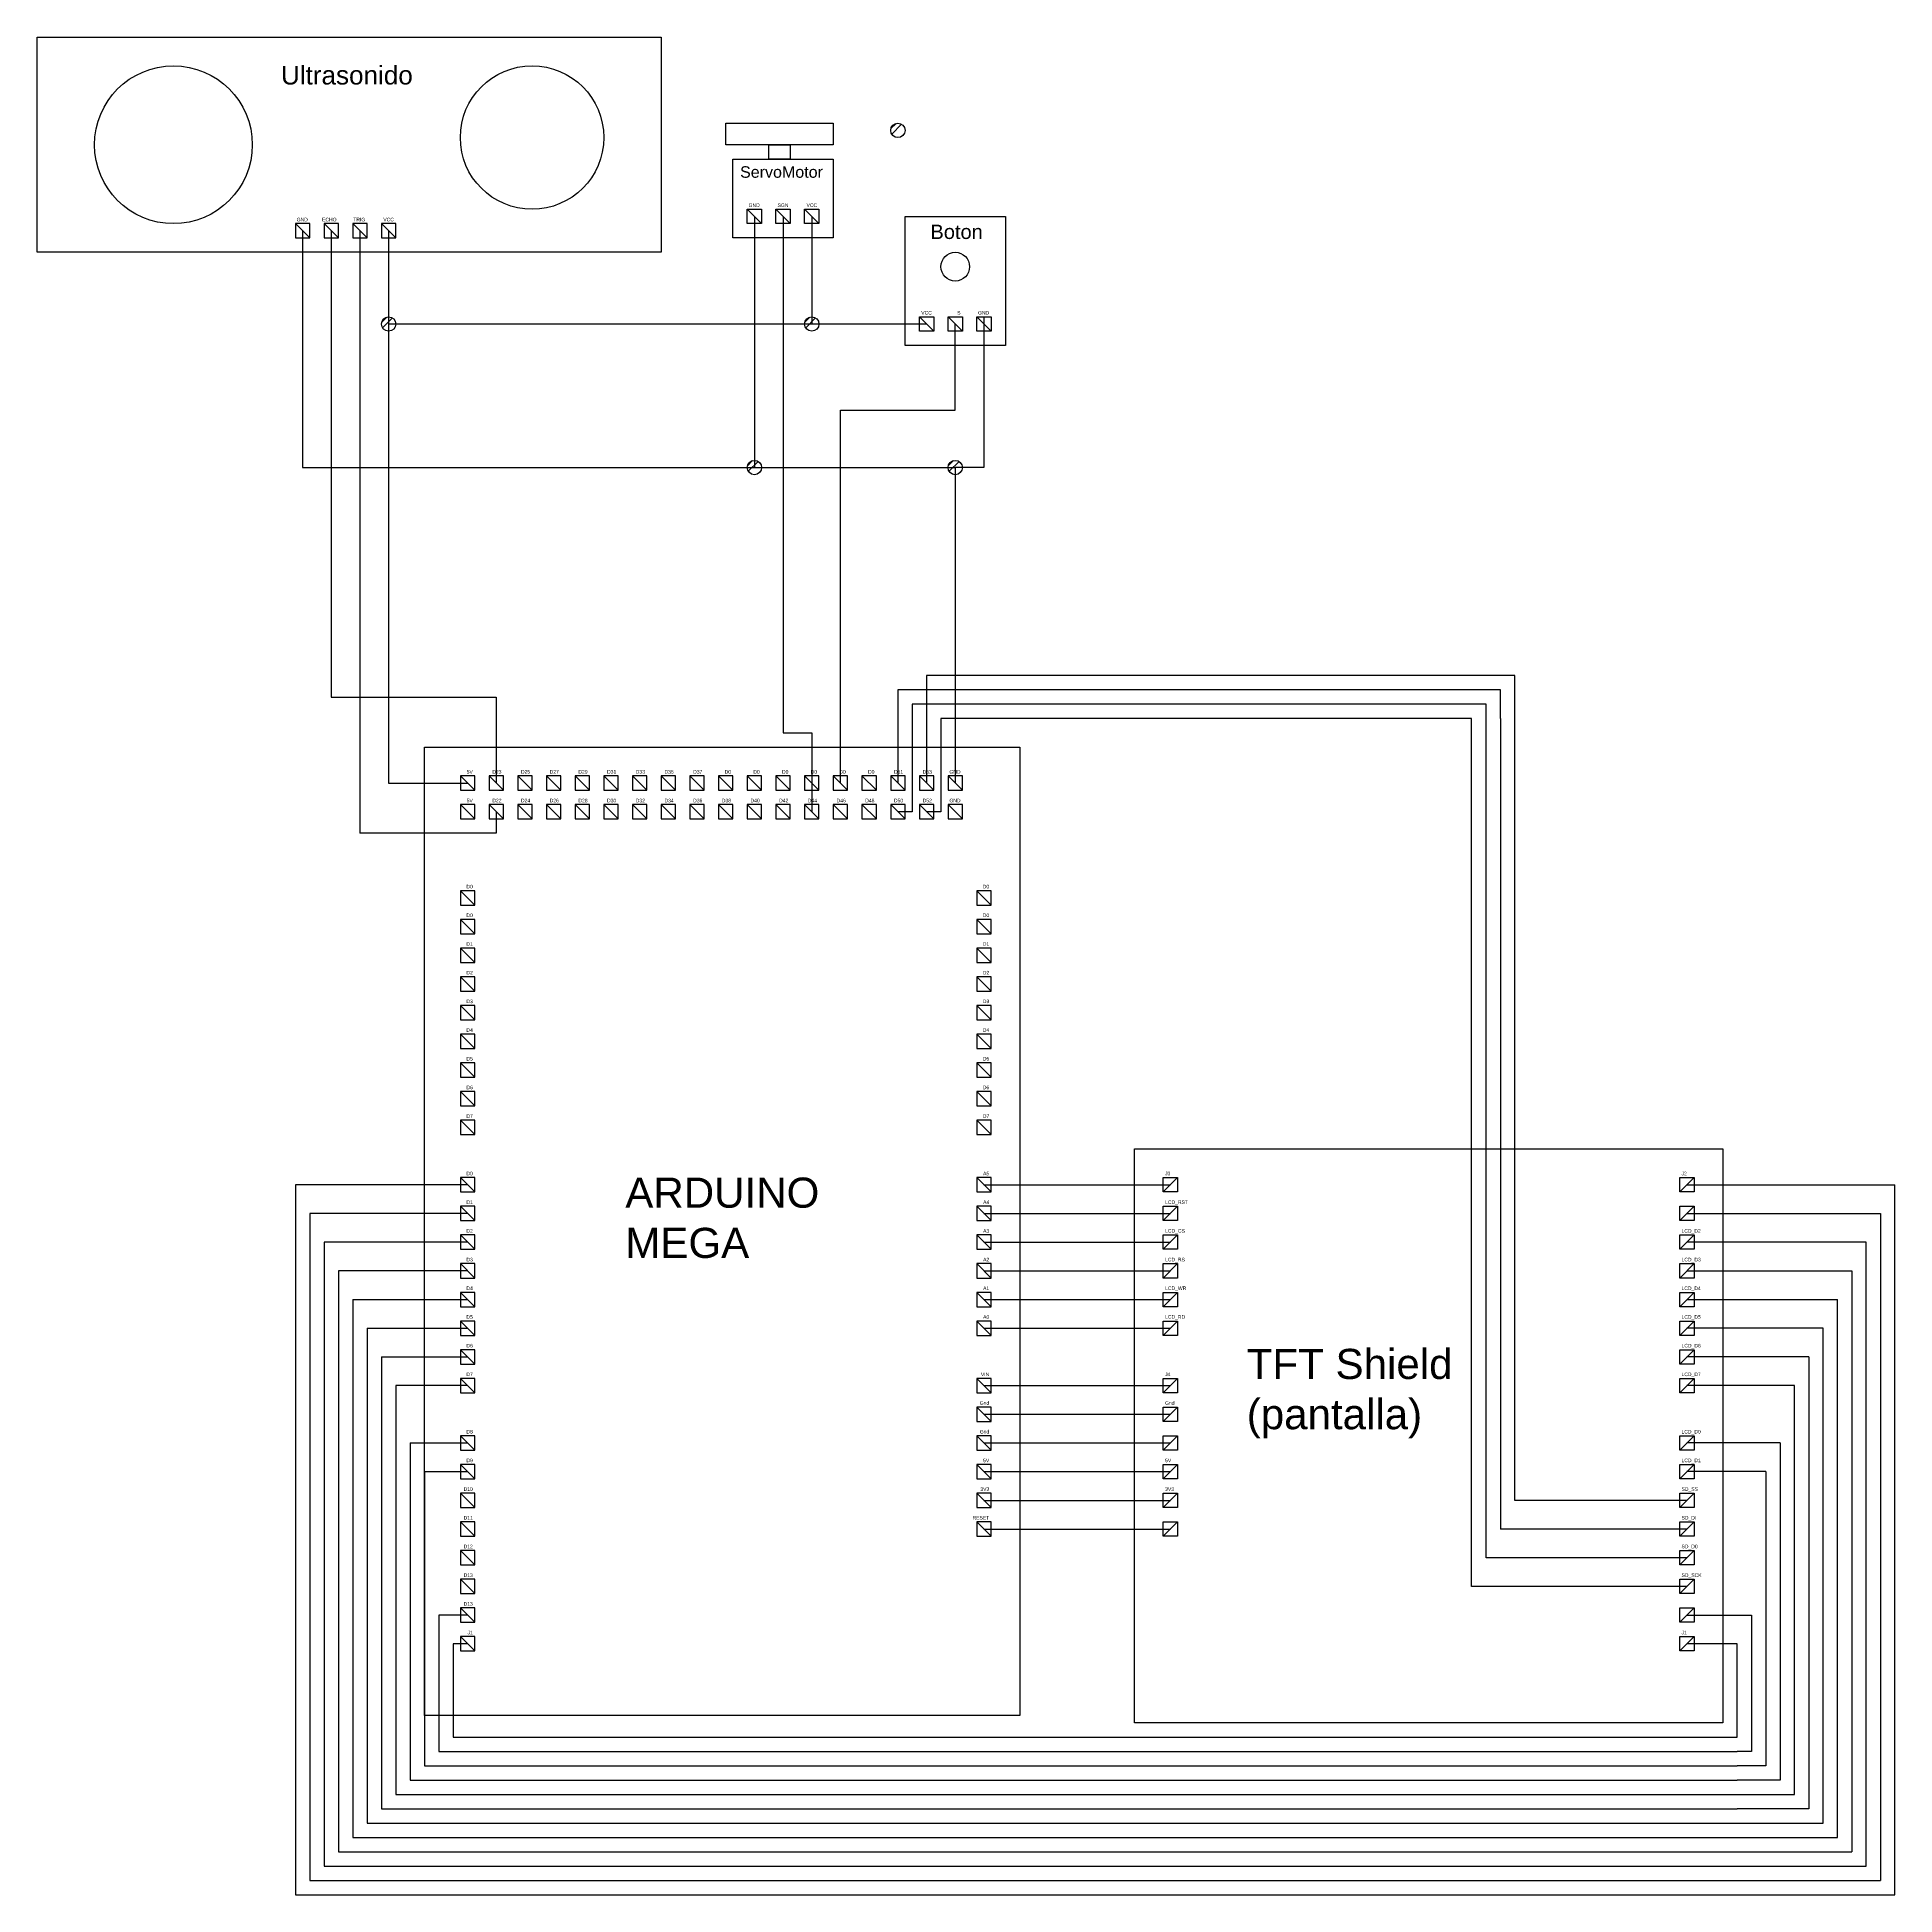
# Model space of a CAD drawing. Header units: millimetres. Extents: x -735 to 560, y -280 to 1015.
import ezdxf

# ---------------------------------------------------------------- set-up
doc = ezdxf.new("R2010")
doc.units = ezdxf.units.MM
doc.layers.add('WIRE', color=10, linetype='Continuous')
doc.styles.get("Standard").update_dxf_attribs({"font": 'arial.ttf'})

msp = doc.modelspace()

# ---------------------------------------------------------------- hatches: boundary and pattern name
at = {"layer": 'WIRE'}
h = msp.add_hatch(dxfattribs=at)
h.set_pattern_fill('ANSI32', color=256)
h.paths.add_polyline_path([(-130, 950, 1), (-140, 950, 1)])
h = msp.add_hatch(dxfattribs=at)
h.set_pattern_fill('ANSI32', color=256)
h.set_pattern_definition([(45, (-355, -135), (-6.73519, 6.73519), []), (45, (-350.51, -135), (-6.73519, 6.73519), [])])
h.paths.add_polyline_path([(-485, 815, 1), (-495, 815, 1)])
h = msp.add_hatch(dxfattribs=at)
h.set_pattern_fill('ANSI32', color=256)
h.set_pattern_definition([(45, (-60, -135), (-6.73519, 6.73519), []), (45, (-55.51, -135), (-6.73519, 6.73519), [])])
h.paths.add_polyline_path([(-190, 815, 1), (-200, 815, 1)])
h = msp.add_hatch(dxfattribs=at)
h.set_pattern_fill('ANSI32', color=256)
h.set_pattern_definition([(45, (-100, -235), (-6.73519, 6.73519), []), (45, (-95.51, -235), (-6.73519, 6.73519), [])])
h.paths.add_polyline_path([(-230, 715, 1), (-240, 715, 1)])
h = msp.add_hatch(dxfattribs=at)
h.set_pattern_fill('ANSI32', color=256)
h.set_pattern_definition([(45, (40, -235), (-6.73519, 6.73519), []), (45, (44.49, -235), (-6.73519, 6.73519), [])])
h.paths.add_polyline_path([(-90, 715, 1), (-100, 715, 1)])

# ---------------------------------------------------------------- linework, layer by layer
for p, q in [((-240, 895), (-230, 885)), ((-220, 895), (-210, 885)), ((-200, 895), (-190, 885)), ((-545, 885), (-555, 885)), ((-555, 885), (-555, 875)), ((-555, 885), (-545, 875)), ((-545, 875), (-545, 885)), ((-525, 885), (-535, 885)), ((-535, 885), (-535, 875)), ((-535, 885), (-525, 875)), ((-525, 875), (-525, 885)), ((-505, 885), (-515, 885)), ((-515, 885), (-515, 875)), ((-515, 885), (-505, 875)), ((-505, 875), (-505, 885)), ((-485, 885), (-495, 885)), ((-495, 885), (-495, 875)), ((-495, 885), (-485, 875)), ((-485, 875), (-485, 885)), ((-555, 875), (-545, 875)), ((-535, 875), (-525, 875)), ((-515, 875), (-505, 875)), ((-495, 875), (-485, 875)), ((-120, 820), (-110, 810)), ((-100, 820), (-90, 810)), ((-80, 820), (-70, 810)), ((-430, 500), (-440, 500)), ((-440, 500), (-440, 490)), ((-440, 500), (-430, 490)), ((-430, 490), (-430, 500)), ((-410, 500), (-420, 500)), ((-420, 500), (-420, 490)), ((-420, 500), (-410, 490)), ((-410, 490), (-410, 500)), ((-390, 500), (-400, 500)), ((-400, 500), (-400, 490)), ((-400, 500), (-390, 490)), ((-390, 490), (-390, 500)), ((-370, 500), (-380, 500)), ((-380, 500), (-380, 490)), ((-380, 500), (-370, 490)), ((-370, 490), (-370, 500)), ((-350, 500), (-360, 500)), ((-360, 500), (-360, 490)), ((-360, 500), (-350, 490)), ((-350, 490), (-350, 500)), ((-330, 500), (-340, 500)), ((-340, 500), (-340, 490)), ((-340, 500), (-330, 490)), ((-330, 490), (-330, 500)), ((-310, 500), (-320, 500)), ((-320, 500), (-320, 490)), ((-320, 500), (-310, 490)), ((-310, 490), (-310, 500)), ((-290, 500), (-300, 500)), ((-300, 500), (-300, 490)), ((-300, 500), (-290, 490)), ((-290, 490), (-290, 500)), ((-270, 500), (-280, 500)), ((-280, 500), (-280, 490)), ((-280, 500), (-270, 490)), ((-270, 490), (-270, 500)), ((-250, 500), (-260, 500)), ((-260, 500), (-260, 490)), ((-260, 500), (-250, 490)), ((-250, 490), (-250, 500)), ((-230, 500), (-240, 500)), ((-240, 500), (-240, 490)), ((-240, 500), (-230, 490)), ((-230, 490), (-230, 500)), ((-210, 500), (-220, 500)), ((-220, 500), (-220, 490)), ((-220, 500), (-210, 490)), ((-210, 490), (-210, 500)), ((-190, 500), (-200, 500)), ((-200, 500), (-200, 490)), ((-200, 500), (-190, 490)), ((-190, 490), (-190, 500)), ((-170, 500), (-180, 500)), ((-180, 500), (-180, 490)), ((-180, 500), (-170, 490)), ((-170, 490), (-170, 500)), ((-150, 500), (-160, 500)), ((-160, 500), (-160, 490)), ((-160, 500), (-150, 490)), ((-150, 490), (-150, 500)), ((-130, 500), (-140, 500)), ((-140, 500), (-140, 490)), ((-140, 500), (-130, 490)), ((-130, 490), (-130, 500)), ((-110, 500), (-120, 500)), ((-120, 500), (-120, 490)), ((-120, 500), (-110, 490)), ((-110, 490), (-110, 500)), ((-90, 500), (-100, 500)), ((-100, 500), (-100, 490)), ((-100, 500), (-90, 490)), ((-90, 490), (-90, 500)), ((-440, 490), (-430, 490)), ((-430, 480), (-440, 480)), ((-440, 480), (-440, 470)), ((-440, 480), (-430, 470)), ((-430, 470), (-430, 480)), ((-420, 490), (-410, 490)), ((-410, 480), (-420, 480)), ((-420, 480), (-420, 470)), ((-420, 480), (-410, 470)), ((-410, 470), (-410, 480)), ((-400, 490), (-390, 490)), ((-390, 480), (-400, 480)), ((-400, 480), (-400, 470)), ((-400, 480), (-390, 470)), ((-390, 470), (-390, 480)), ((-380, 490), (-370, 490)), ((-370, 480), (-380, 480)), ((-380, 480), (-380, 470)), ((-380, 480), (-370, 470)), ((-370, 470), (-370, 480)), ((-360, 490), (-350, 490)), ((-350, 480), (-360, 480)), ((-360, 480), (-360, 470)), ((-360, 480), (-350, 470)), ((-350, 470), (-350, 480)), ((-340, 490), (-330, 490)), ((-330, 480), (-340, 480)), ((-340, 480), (-340, 470)), ((-340, 480), (-330, 470)), ((-330, 470), (-330, 480)), ((-320, 490), (-310, 490)), ((-310, 480), (-320, 480)), ((-320, 480), (-320, 470)), ((-320, 480), (-310, 470)), ((-310, 470), (-310, 480)), ((-300, 490), (-290, 490)), ((-290, 480), (-300, 480)), ((-300, 480), (-300, 470)), ((-300, 480), (-290, 470)), ((-290, 470), (-290, 480)), ((-280, 490), (-270, 490)), ((-270, 480), (-280, 480)), ((-280, 480), (-280, 470)), ((-280, 480), (-270, 470)), ((-270, 470), (-270, 480)), ((-260, 490), (-250, 490)), ((-250, 480), (-260, 480)), ((-260, 480), (-260, 470)), ((-260, 480), (-250, 470)), ((-250, 470), (-250, 480)), ((-240, 490), (-230, 490)), ((-230, 480), (-240, 480)), ((-240, 480), (-240, 470)), ((-240, 480), (-230, 470)), ((-230, 470), (-230, 480)), ((-220, 490), (-210, 490)), ((-210, 480), (-220, 480)), ((-220, 480), (-220, 470)), ((-220, 480), (-210, 470)), ((-210, 470), (-210, 480)), ((-200, 490), (-190, 490)), ((-190, 480), (-200, 480)), ((-200, 480), (-200, 470)), ((-200, 480), (-190, 470)), ((-190, 470), (-190, 480)), ((-180, 490), (-170, 490)), ((-170, 480), (-180, 480)), ((-180, 480), (-180, 470)), ((-180, 480), (-170, 470)), ((-170, 470), (-170, 480)), ((-160, 490), (-150, 490)), ((-150, 480), (-160, 480)), ((-160, 480), (-160, 470)), ((-160, 480), (-150, 470)), ((-150, 470), (-150, 480)), ((-140, 490), (-130, 490)), ((-130, 480), (-140, 480)), ((-140, 480), (-140, 470)), ((-140, 480), (-130, 470)), ((-130, 470), (-130, 480)), ((-120, 490), (-110, 490)), ((-110, 480), (-120, 480)), ((-120, 480), (-120, 470)), ((-120, 480), (-110, 470)), ((-110, 470), (-110, 480)), ((-100, 490), (-90, 490)), ((-90, 480), (-100, 480)), ((-100, 480), (-100, 470)), ((-100, 480), (-90, 470)), ((-90, 470), (-90, 480)), ((-440, 470), (-430, 470)), ((-420, 470), (-410, 470)), ((-400, 470), (-390, 470)), ((-380, 470), (-370, 470)), ((-360, 470), (-350, 470)), ((-340, 470), (-330, 470)), ((-320, 470), (-310, 470)), ((-300, 470), (-290, 470)), ((-280, 470), (-270, 470)), ((-260, 470), (-250, 470)), ((-240, 470), (-230, 470)), ((-220, 470), (-210, 470)), ((-200, 470), (-190, 470)), ((-180, 470), (-170, 470)), ((-160, 470), (-150, 470)), ((-140, 470), (-130, 470)), ((-120, 470), (-110, 470)), ((-100, 470), (-90, 470)), ((-430, 420), (-440, 420)), ((-440, 420), (-440, 410)), ((-440, 420), (-430, 410)), ((-430, 410), (-430, 420)), ((-70, 420), (-80, 420)), ((-80, 420), (-80, 410)), ((-80, 420), (-70, 410)), ((-70, 410), (-70, 420)), ((-440, 410), (-430, 410)), ((-80, 410), (-70, 410)), ((-430, 400), (-440, 400)), ((-440, 400), (-440, 390)), ((-440, 400), (-430, 390)), ((-440, 390), (-430, 390)), ((-430, 390), (-430, 400)), ((-70, 400), (-80, 400)), ((-80, 400), (-80, 390)), ((-80, 400), (-70, 390)), ((-80, 390), (-70, 390)), ((-70, 390), (-70, 400)), ((-430, 380), (-440, 380)), ((-440, 380), (-440, 370)), ((-440, 380), (-430, 370)), ((-430, 370), (-430, 380)), ((-70, 380), (-80, 380)), ((-80, 380), (-80, 370)), ((-80, 380), (-70, 370)), ((-70, 370), (-70, 380)), ((-440, 370), (-430, 370)), ((-80, 370), (-70, 370)), ((-430, 360), (-440, 360)), ((-440, 360), (-440, 350)), ((-440, 360), (-430, 350)), ((-440, 350), (-430, 350)), ((-430, 350), (-430, 360)), ((-70, 360), (-80, 360)), ((-80, 360), (-80, 350)), ((-80, 360), (-70, 350)), ((-80, 350), (-70, 350)), ((-70, 350), (-70, 360)), ((-430, 340), (-440, 340)), ((-440, 340), (-440, 330)), ((-440, 340), (-430, 330)), ((-430, 330), (-430, 340)), ((-70, 340), (-80, 340)), ((-80, 340), (-80, 330)), ((-80, 340), (-70, 330)), ((-70, 330), (-70, 340)), ((-440, 330), (-430, 330)), ((-80, 330), (-70, 330)), ((-430, 320), (-440, 320)), ((-440, 320), (-440, 310)), ((-440, 320), (-430, 310)), ((-430, 310), (-430, 320)), ((-70, 320), (-80, 320)), ((-80, 320), (-80, 310)), ((-80, 320), (-70, 310)), ((-70, 310), (-70, 320)), ((-440, 310), (-430, 310)), ((-430, 300), (-440, 300)), ((-440, 300), (-440, 290)), ((-440, 300), (-430, 290)), ((-430, 290), (-430, 300)), ((-80, 310), (-70, 310)), ((-70, 300), (-80, 300)), ((-80, 300), (-80, 290)), ((-80, 300), (-70, 290)), ((-70, 290), (-70, 300)), ((-440, 290), (-430, 290)), ((-80, 290), (-70, 290)), ((-430, 280), (-440, 280)), ((-440, 280), (-440, 270)), ((-440, 280), (-430, 270)), ((-430, 270), (-430, 280)), ((-70, 280), (-80, 280)), ((-80, 280), (-80, 270)), ((-80, 280), (-70, 270)), ((-70, 270), (-70, 280)), ((-440, 270), (-430, 270)), ((-430, 260), (-440, 260)), ((-440, 260), (-440, 250)), ((-440, 260), (-430, 250)), ((-430, 250), (-430, 260)), ((-80, 270), (-70, 270)), ((-70, 260), (-80, 260)), ((-80, 260), (-80, 250)), ((-80, 260), (-70, 250)), ((-70, 250), (-70, 260)), ((-440, 250), (-430, 250)), ((-80, 250), (-70, 250)), ((-430, 220), (-440, 220)), ((-440, 220), (-440, 210)), ((-440, 220), (-430, 210)), ((-440, 210), (-430, 210)), ((-430, 210), (-430, 220)), ((-70, 220), (-80, 220)), ((-80, 220), (-80, 210)), ((-80, 220), (-70, 210)), ((-80, 210), (-70, 210)), ((-70, 210), (-70, 220)), ((50, 210), (50, 220)), ((50, 220), (60, 220)), ((60, 220), (50, 210)), ((60, 210), (50, 210)), ((60, 220), (60, 210)), ((410, 210), (410, 220)), ((410, 220), (420, 220)), ((420, 220), (410, 210)), ((420, 210), (410, 210)), ((420, 220), (420, 210)), ((-430, 200), (-440, 200)), ((-440, 200), (-440, 190)), ((-440, 200), (-430, 190)), ((-430, 190), (-430, 200)), ((-70, 200), (-80, 200)), ((-80, 200), (-80, 190)), ((-80, 200), (-70, 190)), ((-70, 190), (-70, 200)), ((50, 190), (50, 200)), ((50, 200), (60, 200)), ((60, 200), (50, 190)), ((60, 200), (60, 190)), ((410, 190), (410, 200)), ((410, 200), (420, 200)), ((420, 200), (410, 190)), ((420, 200), (420, 190)), ((-440, 190), (-430, 190)), ((-80, 190), (-70, 190)), ((60, 190), (50, 190)), ((420, 190), (410, 190)), ((-430, 180), (-440, 180)), ((-440, 180), (-440, 170)), ((-440, 180), (-430, 170)), ((-440, 170), (-430, 170)), ((-430, 170), (-430, 180)), ((-70, 180), (-80, 180)), ((-80, 180), (-80, 170)), ((-80, 180), (-70, 170)), ((-80, 170), (-70, 170)), ((-70, 170), (-70, 180)), ((50, 170), (50, 180)), ((50, 180), (60, 180)), ((60, 180), (50, 170)), ((60, 170), (50, 170)), ((60, 180), (60, 170)), ((410, 170), (410, 180)), ((410, 180), (420, 180)), ((420, 180), (410, 170)), ((420, 170), (410, 170)), ((420, 180), (420, 170)), ((-430, 160), (-440, 160)), ((-440, 160), (-440, 150)), ((-440, 160), (-430, 150)), ((-430, 150), (-430, 160)), ((-70, 160), (-80, 160)), ((-80, 160), (-80, 150)), ((-80, 160), (-70, 150)), ((-70, 150), (-70, 160)), ((50, 150), (50, 160)), ((50, 160), (60, 160)), ((60, 160), (50, 150)), ((60, 160), (60, 150)), ((410, 150), (410, 160)), ((410, 160), (420, 160)), ((420, 160), (410, 150)), ((420, 160), (420, 150)), ((-440, 150), (-430, 150)), ((-80, 150), (-70, 150)), ((60, 150), (50, 150)), ((420, 150), (410, 150)), ((-430, 140), (-440, 140)), ((-440, 140), (-440, 130)), ((-440, 140), (-430, 130)), ((-440, 130), (-430, 130)), ((-430, 130), (-430, 140)), ((-70, 140), (-80, 140)), ((-80, 140), (-80, 130)), ((-80, 140), (-70, 130)), ((-80, 130), (-70, 130)), ((-70, 130), (-70, 140)), ((50, 130), (50, 140)), ((50, 140), (60, 140)), ((60, 140), (50, 130)), ((60, 130), (50, 130)), ((60, 140), (60, 130)), ((410, 130), (410, 140)), ((410, 140), (420, 140)), ((420, 140), (410, 130)), ((420, 130), (410, 130)), ((420, 140), (420, 130)), ((-430, 120), (-440, 120)), ((-440, 120), (-440, 110)), ((-440, 120), (-430, 110)), ((-430, 110), (-430, 120)), ((-70, 120), (-80, 120)), ((-80, 120), (-80, 110)), ((-80, 120), (-70, 110)), ((-70, 110), (-70, 120)), ((50, 110), (50, 120)), ((50, 120), (60, 120)), ((60, 120), (50, 110)), ((60, 120), (60, 110)), ((410, 110), (410, 120)), ((410, 120), (420, 120)), ((420, 120), (410, 110)), ((420, 120), (420, 110)), ((-440, 110), (-430, 110)), ((-80, 110), (-70, 110)), ((60, 110), (50, 110)), ((420, 110), (410, 110)), ((-430, 100), (-440, 100)), ((-440, 100), (-440, 90)), ((-440, 100), (-430, 90)), ((-430, 90), (-430, 100)), ((410, 90), (410, 100)), ((410, 100), (420, 100)), ((420, 100), (410, 90)), ((420, 100), (420, 90)), ((-440, 90), (-430, 90)), ((-430, 80), (-440, 80)), ((-440, 80), (-440, 70)), ((-440, 80), (-430, 70)), ((-430, 70), (-430, 80)), ((-70, 80), (-80, 80)), ((-80, 80), (-80, 70)), ((-80, 80), (-70, 70)), ((-70, 70), (-70, 80)), ((50, 70), (50, 80)), ((50, 80), (60, 80)), ((60, 80), (50, 70)), ((60, 80), (60, 70)), ((420, 90), (410, 90)), ((410, 70), (410, 80)), ((410, 80), (420, 80)), ((420, 80), (410, 70)), ((420, 80), (420, 70)), ((-440, 70), (-430, 70)), ((-80, 70), (-70, 70)), ((60, 70), (50, 70)), ((420, 70), (410, 70)), ((-70, 60), (-80, 60)), ((-80, 60), (-80, 50)), ((-80, 60), (-70, 50)), ((-70, 50), (-70, 60)), ((50, 50), (50, 60)), ((50, 60), (60, 60)), ((60, 60), (50, 50)), ((60, 60), (60, 50)), ((-430, 40), (-440, 40)), ((-440, 40), (-440, 30)), ((-440, 40), (-430, 30)), ((-430, 30), (-430, 40)), ((-80, 50), (-70, 50)), ((-70, 40), (-80, 40)), ((-80, 40), (-80, 30)), ((-80, 40), (-70, 30)), ((-70, 30), (-70, 40)), ((60, 50), (50, 50)), ((50, 30), (50, 40)), ((50, 40), (60, 40)), ((60, 40), (50, 30)), ((60, 40), (60, 30)), ((410, 30), (410, 40)), ((410, 40), (420, 40)), ((420, 40), (410, 30)), ((420, 40), (420, 30)), ((-440, 30), (-430, 30)), ((-80, 30), (-70, 30)), ((60, 30), (50, 30)), ((420, 30), (410, 30)), ((-430, 20), (-440, 20)), ((-440, 20), (-440, 10)), ((-440, 20), (-430, 10)), ((-430, 10), (-430, 20)), ((-70, 20), (-80, 20)), ((-80, 20), (-80, 10)), ((-80, 20), (-70, 10)), ((-70, 10), (-70, 20)), ((50, 10), (50, 20)), ((50, 20), (60, 20)), ((60, 20), (50, 10)), ((60, 20), (60, 10)), ((410, 10), (410, 20)), ((410, 20), (420, 20)), ((420, 20), (410, 10)), ((420, 20), (420, 10)), ((-440, 10), (-430, 10)), ((-430, 0), (-440, 0)), ((-440, 0), (-440, -10)), ((-440, 0), (-430, -10)), ((-430, -10), (-430, 0)), ((-80, 10), (-70, 10)), ((-70, 0), (-80, 0)), ((-80, 0), (-80, -10)), ((-80, 0), (-70, -10)), ((-70, -10), (-70, 0)), ((60, 10), (50, 10)), ((50, -10), (50, 0)), ((50, 0), (60, 0)), ((60, 0), (50, -10)), ((60, 0), (60, -10)), ((420, 10), (410, 10)), ((410, -10), (410, 0)), ((410, 0), (420, 0)), ((420, 0), (410, -10)), ((420, 0), (420, -10)), ((-440, -10), (-430, -10)), ((-80, -10), (-70, -10)), ((60, -10), (50, -10)), ((420, -10), (410, -10)), ((-430, -20), (-440, -20)), ((-440, -20), (-440, -30)), ((-440, -20), (-430, -30)), ((-430, -30), (-430, -20)), ((-70, -20), (-80, -20)), ((-80, -20), (-80, -30)), ((-80, -20), (-70, -30)), ((-70, -30), (-70, -20)), ((50, -30), (50, -20)), ((50, -20), (60, -20)), ((60, -20), (50, -30)), ((60, -20), (60, -30)), ((410, -30), (410, -20)), ((410, -20), (420, -20)), ((420, -20), (410, -30)), ((420, -20), (420, -30)), ((-440, -30), (-430, -30)), ((-80, -30), (-70, -30)), ((60, -30), (50, -30)), ((420, -30), (410, -30)), ((-430, -40), (-440, -40)), ((-440, -40), (-440, -50)), ((-440, -40), (-430, -50)), ((-440, -50), (-430, -50)), ((-430, -50), (-430, -40)), ((410, -50), (410, -40)), ((410, -40), (420, -40)), ((420, -40), (410, -50)), ((420, -50), (410, -50)), ((420, -40), (420, -50)), ((-430, -60), (-440, -60)), ((-440, -60), (-440, -70)), ((-440, -60), (-430, -70)), ((-430, -70), (-430, -60)), ((410, -70), (410, -60)), ((410, -60), (420, -60)), ((420, -60), (410, -70)), ((420, -60), (420, -70)), ((-440, -70), (-430, -70)), ((420, -70), (410, -70)), ((-430, -80), (-440, -80)), ((-440, -80), (-440, -90)), ((-440, -80), (-430, -90)), ((-440, -90), (-430, -90)), ((-430, -90), (-430, -80)), ((410, -90), (410, -80)), ((410, -80), (420, -80)), ((420, -80), (410, -90)), ((420, -90), (410, -90)), ((420, -80), (420, -90)), ((-430, -100), (-440, -100)), ((-440, -100), (-440, -110)), ((-440, -100), (-430, -110)), ((-430, -110), (-430, -100)), ((410, -110), (410, -100)), ((410, -100), (420, -100)), ((420, -100), (410, -110)), ((420, -100), (420, -110)), ((-440, -110), (-430, -110)), ((420, -110), (410, -110))]:
    msp.add_line(p, q)
for points in [[(-735, 1015), (-300, 1015), (-300, 865), (-735, 865)], [(-255, 955), (-180, 955), (-180, 940), (-255, 940)], [(-225, 940), (-210, 940), (-210, 930), (-225, 930)], [(-250, 930), (-180, 930), (-180, 875), (-250, 875)], [(-240, 895), (-230, 895), (-230, 885), (-240, 885)], [(-220, 895), (-210, 895), (-210, 885), (-220, 885)], [(-200, 895), (-190, 895), (-190, 885), (-200, 885)], [(-130, 890), (-60, 890), (-60, 800), (-130, 800)], [(-120, 820), (-110, 820), (-110, 810), (-120, 810)], [(-100, 820), (-90, 820), (-90, 810), (-100, 810)], [(-80, 820), (-70, 820), (-70, 810), (-80, 810)], [(-465, 520), (-50, 520), (-50, -155), (-465, -155)], [(30, 240), (440, 240), (440, -160), (30, -160)]]:
    msp.add_lwpolyline(points, close=True)
for centre, radius in [((-640, 940), 55), ((-390, 945), 50), ((-95, 855), 10)]:
    msp.add_circle(centre, radius)
for p, q in [((-235, 890), (-235, 715)), ((-215, 890), (-215, 530)), ((-195, 890), (-195, 815)), ((-550, 880), (-550, 715)), ((-530, 880), (-530, 780)), ((-510, 880), (-510, 460)), ((-490, 880), (-490, 565)), ((-75, 820), (-75, 715)), ((-115, 815), (-490, 815)), ((-95, 755), (-95, 815)), ((-530, 780), (-530, 555)), ((-175, 495), (-175, 755)), ((-175, 755), (-95, 755)), ((-550, 715), (-95, 715)), ((-95, 715), (-95, 495)), ((-75, 715), (-95, 715)), ((295, 570), (-115, 570)), ((-115, 570), (-115, 495)), ((295, 550), (295, 570)), ((-490, 565), (-490, 495)), ((285, 560), (-135, 560)), ((-135, 560), (-135, 495)), ((285, 540), (285, 560)), ((-530, 555), (-415, 555)), ((-415, 555), (-415, 495)), ((275, 550), (-125, 550)), ((-125, 550), (-125, 475)), ((275, 530), (275, 550)), ((295, -5), (295, 550)), ((265, 540), (-105, 540)), ((-105, 540), (-105, 475)), ((265, 520), (265, 540)), ((285, 540), (285, -25)), ((-215, 530), (-195, 530)), ((-195, 530), (-195, 475)), ((265, -65), (265, 520)), ((275, -45), (275, 530)), ((-490, 495), (-435, 495)), ((-415, 475), (-415, 460)), ((-125, 475), (-135, 475)), ((-105, 475), (-115, 475)), ((-415, 460), (-510, 460)), ((-435, 215), (-555, 215)), ((-555, 215), (-555, -280)), ((-75, 215), (55, 215)), ((415, 215), (560, 215)), ((560, -280), (560, 215)), ((-435, 195), (-545, 195)), ((-545, 195), (-545, -270)), ((-75, 195), (55, 195)), ((415, 195), (550, 195)), ((550, 195), (550, -270)), ((-435, 175), (-535, 175)), ((-535, 175), (-535, -260)), ((-75, 175), (55, 175)), ((540, 175), (415, 175)), ((540, -260), (540, 175)), ((-435, 155), (-525, 155)), ((-525, 155), (-525, -250)), ((-75, 155), (55, 155)), ((415, 155), (530, 155)), ((530, 155), (530, -250)), ((-515, 135), (-515, -240)), ((-515, 135), (-435, 135)), ((-75, 135), (55, 135)), ((415, 135), (520, 135)), ((520, -240), (520, 135)), ((-505, 115), (-505, -230)), ((-505, 115), (-435, 115)), ((-75, 115), (55, 115)), ((510, 115), (415, 115)), ((510, -230), (510, 115)), ((-495, 95), (-495, -220)), ((-495, 95), (-435, 95)), ((500, 95), (415, 95)), ((500, 95), (500, -220)), ((-485, 75), (-485, -210)), ((-435, 75), (-485, 75)), ((-75, 75), (55, 75)), ((490, 75), (415, 75)), ((490, -210), (490, 75)), ((-75, 55), (55, 55)), ((-475, 35), (-475, -200)), ((-475, 35), (-435, 35)), ((-75, 35), (55, 35)), ((480, 35), (415, 35)), ((480, 35), (480, -200)), ((-465, 15), (-465, -190)), ((-465, 15), (-435, 15)), ((-75, 15), (55, 15)), ((470, 15), (415, 15)), ((470, 15), (470, -190)), ((-75, -5), (55, -5)), ((415, -5), (295, -5)), ((-75, -25), (55, -25)), ((415, -25), (285, -25)), ((415, -45), (275, -45)), ((415, -65), (265, -65)), ((-435, -85), (-455, -85)), ((-455, -85), (-455, -180)), ((415, -85), (460, -85)), ((460, -85), (460, -180)), ((-435, -105), (-445, -105)), ((-445, -105), (-445, -150)), ((450, -105), (415, -105)), ((450, -170), (450, -105)), ((-445, -150), (-445, -160)), ((-445, -160), (-445, -170)), ((-455, -180), (-425, -180)), ((-445, -170), (450, -170)), ((-445, -180), (450, -180)), ((460, -180), (450, -180)), ((-465, -190), (-440, -190)), ((-445, -190), (450, -190)), ((470, -190), (450, -190)), ((-475, -200), (-435, -200)), ((-445, -200), (450, -200)), ((480, -200), (450, -200)), ((-495, -220), (-440, -220)), ((-485, -210), (-425, -210)), ((-445, -210), (450, -210)), ((-445, -220), (450, -220)), ((450, -210), (490, -210)), ((500, -220), (450, -220)), ((-505, -230), (-430, -230)), ((-445, -230), (450, -230)), ((450, -230), (510, -230)), ((-515, -240), (-445, -240)), ((-445, -240), (450, -240)), ((450, -240), (520, -240)), ((-525, -250), (-440, -250)), ((-445, -250), (450, -250)), ((450, -250), (530, -250)), ((-545, -270), (-445, -270)), ((-535, -260), (-440, -260)), ((-445, -260), (450, -260)), ((-445, -270), (450, -270)), ((450, -260), (540, -260)), ((450, -270), (550, -270)), ((-555, -280), (-440, -280)), ((-445, -280), (450, -280)), ((450, -280), (560, -280))]:
    msp.add_line(p, q, dxfattribs=at)
for centre in [(-135, 950), (-490, 815), (-195, 815), (-235, 715), (-95, 715)]:
    msp.add_circle(centre, 5, dxfattribs=at)

# ---------------------------------------------------------------- texts
for s, width, heights, insert, char_height, attachment_point in [('Ultrasonido', 150, [65], (-565, 995), 13, 1), ('ServoMotor', 60, [0], (-245, 925), 8, 1), ('GND', 6.584, [0], (-231.3, 899.1), 2.5, 3), ('SGN', 6.584, [0], (-211.3, 899.1), 2.5, 3), ('VCC', 6.584, [0], (-191.3, 899.1), 2.5, 3), ('GND', 6.584, [0], (-546.3, 889.1), 2.5, 3), ('ECHO', 6.584, [0], (-526.3, 889.1), 2.5, 3), ('TRIG', 6.584, [0], (-506.3, 889.1), 2.5, 3), ('VCC', 6.584, [0], (-486.3, 889.1), 2.5, 3), ('Boton', 60, [0], (-112.3, 884.3), 10, 1), ('VCC', 6.584, [0], (-111.3, 824.1), 2.5, 3), ('S', 6.584, [0], (-91.3, 824.1), 2.5, 3), ('GND', 6.584, [0], (-71.3, 824.1), 2.5, 3), ('5V', 6.584, [0], (-431.3, 504.1), 2.5, 3), ('D23', 6.584, [0], (-411.3, 504.1), 2.5, 3), ('D25', 6.584, [0], (-391.3, 504.1), 2.5, 3), ('D27', 6.584, [0], (-371.3, 504.1), 2.5, 3), ('D29', 6.584, [0], (-351.3, 504.1), 2.5, 3), ('D31', 6.584, [0], (-331.3, 504.1), 2.5, 3), ('D33', 6.584, [0], (-311.3, 504.1), 2.5, 3), ('D35', 6.584, [0], (-291.3, 504.1), 2.5, 3), ('D37', 6.584, [0], (-271.3, 504.1), 2.5, 3), ('D0', 6.584, [0], (-251.3, 504.1), 2.5, 3), ('D0', 6.584, [0], (-231.3, 504.1), 2.5, 3), ('D0', 6.584, [0], (-211.3, 504.1), 2.5, 3), ('D0', 6.584, [0], (-191.3, 504.1), 2.5, 3), ('D0', 6.584, [0], (-171.3, 504.1), 2.5, 3), ('D0', 6.584, [0], (-151.3, 504.1), 2.5, 3), ('D51', 6.584, [0], (-131.3, 504.1), 2.5, 3), ('D53', 6.584, [0], (-111.3, 504.1), 2.5, 3), ('GND', 6.584, [0], (-91.3, 504.1), 2.5, 3), ('5V', 6.584, [0], (-431.3, 484.1), 2.5, 3), ('D22', 6.584, [0], (-411.3, 484.1), 2.5, 3), ('D24', 6.584, [0], (-391.3, 484.1), 2.5, 3), ('D26', 6.584, [0], (-371.3, 484.1), 2.5, 3), ('D28', 6.584, [0], (-351.3, 484.1), 2.5, 3), ('D30', 6.584, [0], (-331.3, 484.1), 2.5, 3), ('D32', 6.584, [0], (-311.3, 484.1), 2.5, 3), ('D34', 6.584, [0], (-291.3, 484.1), 2.5, 3), ('D36', 6.584, [0], (-271.3, 484.1), 2.5, 3), ('D38', 6.584, [0], (-251.3, 484.1), 2.5, 3), ('D40', 6.584, [0], (-231.3, 484.1), 2.5, 3), ('D42', 6.584, [0], (-211.3, 484.1), 2.5, 3), ('D44', 6.584, [0], (-191.3, 484.1), 2.5, 3), ('D46', 6.584, [0], (-171.3, 484.1), 2.5, 3), ('D48', 6.584, [0], (-151.3, 484.1), 2.5, 3), ('D50', 6.584, [0], (-131.3, 484.1), 2.5, 3), ('D52', 6.584, [0], (-111.3, 484.1), 2.5, 3), ('GND', 6.584, [0], (-91.3, 484.1), 2.5, 3), ('D0', 6.584, [0], (-431.3, 424.1), 2.5, 3), ('D0', 6.584, [0], (-71.3, 424.1), 2.5, 3), ('D0', 6.584, [0], (-431.3, 404.1), 2.5, 3), ('D0', 6.584, [0], (-71.3, 404.1), 2.5, 3), ('D1', 6.584, [0], (-431.3, 384.1), 2.5, 3), ('D1', 6.584, [0], (-71.3, 384.1), 2.5, 3), ('D2', 6.584, [0], (-431.3, 364.1), 2.5, 3), ('D2', 6.584, [0], (-71.3, 364.1), 2.5, 3), ('D3', 6.584, [0], (-431.3, 344.1), 2.5, 3), ('D3', 6.584, [0], (-71.3, 344.1), 2.5, 3), ('D4', 6.584, [0], (-431.3, 324.1), 2.5, 3), ('D4', 6.584, [0], (-71.3, 324.1), 2.5, 3), ('D5', 6.584, [0], (-431.3, 304.1), 2.5, 3), ('D5', 6.584, [0], (-71.3, 304.1), 2.5, 3), ('D6', 6.584, [0], (-431.3, 284.1), 2.5, 3), ('D6', 6.584, [0], (-71.3, 284.1), 2.5, 3), ('D7', 6.584, [0], (-431.3, 264.1), 2.5, 3), ('D7', 6.584, [0], (-71.3, 264.1), 2.5, 3), ('D0', 6.584, [0], (-431.3, 224.1), 2.5, 3), ('ARDUINO\\PMEGA', 150, [65], (-325, 220), 21, 1), ('A5', 6.584, [0], (-71.3, 224.1), 2.5, 3), ('J3', 6.584, [0], (51.3, 224.1), 2.5, 1), ('J2', 6.584, [0], (411.3, 224.1), 2.5, 1), ('D1', 6.584, [0], (-431.3, 204.1), 2.5, 3), ('A4', 6.584, [0], (-71.3, 204.1), 2.5, 3), ('LCD_RST', 6.584, [0], (51.3, 204.1), 2.5, 1), ('D2', 6.584, [0], (-431.3, 184.1), 2.5, 3), ('A3', 6.584, [0], (-71.3, 184.1), 2.5, 3), ('LCD_CS', 6.584, [0], (51.3, 184.1), 2.5, 1), ('LCD_D2', 6.584, [0], (411.3, 184.1), 2.5, 1), ('D3', 6.584, [0], (-431.3, 164.1), 2.5, 3), ('A2', 6.584, [0], (-71.3, 164.1), 2.5, 3), ('LCD_RS', 6.584, [0], (51.3, 164.1), 2.5, 1), ('LCD_D3', 6.584, [0], (411.3, 164.1), 2.5, 1), ('D4', 6.584, [0], (-431.3, 144.1), 2.5, 3), ('A1', 6.584, [0], (-71.3, 144.1), 2.5, 3), ('LCD_WR', 6.584, [0], (51.3, 144.1), 2.5, 1), ('LCD_D4', 6.584, [0], (411.3, 144.1), 2.5, 1), ('D5', 6.584, [0], (-431.3, 124.1), 2.5, 3), ('A0', 6.584, [0], (-71.3, 124.1), 2.5, 3), ('LCD_RD', 6.584, [0], (51.3, 124.1), 2.5, 1), ('LCD_D5', 6.584, [0], (411.3, 124.1), 2.5, 1), ('D6', 6.584, [0], (-431.3, 104.1), 2.5, 3), ('LCD_D6', 6.584, [0], (411.3, 104.1), 2.5, 1), ('TFT Shield\\P(pantalla)', 150, [65], (108.2, 100.6), 21, 1), ('D7', 6.584, [0], (-431.3, 84.1), 2.5, 3), ('VIN', 6.584, [0], (-71.3, 84.1), 2.5, 3), ('J4', 6.584, [0], (51.3, 84.1), 2.5, 1), ('LCD_D7', 6.584, [0], (411.3, 84.1), 2.5, 1), ('Gnd', 6.584, [0], (-71.3, 64.1), 2.5, 3), ('Gnd', 6.584, [0], (51.3, 64.1), 2.5, 1), ('D8', 6.584, [0], (-431.3, 44.1), 2.5, 3), ('Gnd', 6.584, [0], (-71.3, 44.1), 2.5, 3), ('LCD_D0', 6.584, [0], (411.3, 44.1), 2.5, 1), ('D9', 6.584, [0], (-431.3, 24.1), 2.5, 3), ('5V', 6.584, [0], (-71.3, 24.1), 2.5, 3), ('5V', 6.584, [0], (51.3, 24.1), 2.5, 1), ('LCD_D1', 6.584, [0], (411.3, 24.1), 2.5, 1), ('D10', 6.584, [0], (-431.3, 4.1), 2.5, 3), ('3V3', 6.584, [0], (-71.3, 4.1), 2.5, 3), ('3V3', 6.584, [0], (51.3, 4.1), 2.5, 1), ('SD_SS', 6.584, [0], (411.3, 4.1), 2.5, 1), ('D11', 6.584, [0], (-431.3, -15.9), 2.5, 3), ('RESET', 6.584, [2.55], (-71.3, -15.9), 2.5, 3), ('SD_DI', 6.584, [0], (411.3, -15.9), 2.5, 1), ('D12', 6.584, [0], (-431.3, -35.9), 2.5, 3), ('SD_D0', 6.584, [0], (411.3, -35.9), 2.5, 1), ('D13', 6.584, [0], (-431.3, -55.9), 2.5, 3), ('SD_SCK', 6.584, [0], (411.3, -55.9), 2.5, 1), ('D13', 6.584, [0], (-431.3, -75.9), 2.5, 3), ('J1', 6.584, [0], (-431.3, -95.9), 2.5, 3), ('J1', 6.584, [0], (411.3, -95.9), 2.5, 1)]:
    msp.add_mtext_dynamic_manual_height_columns(s, width=width, gutter_width=12.5, heights=heights, dxfattribs=dict(insert=insert, char_height=char_height, attachment_point=attachment_point))

doc.saveas('drawing.dxf')
